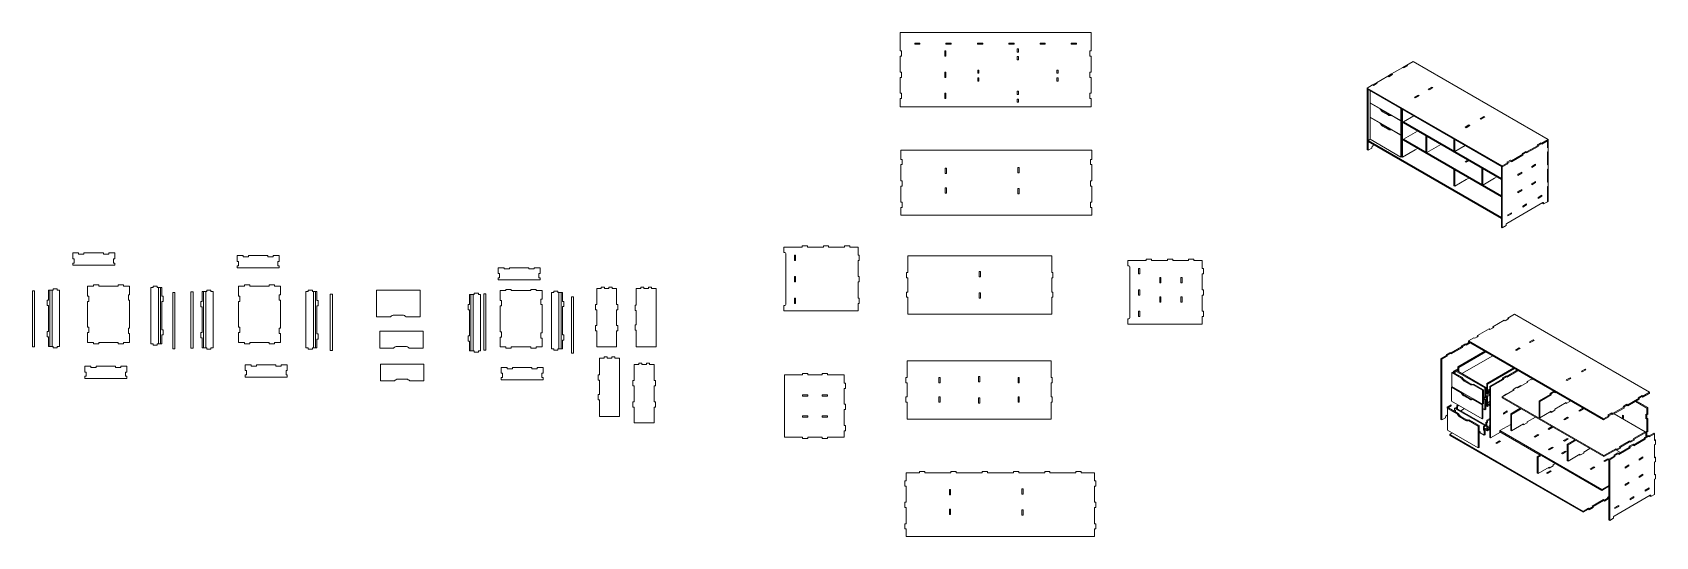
# Model space of a CAD drawing. Header units: millimetres. Extents: x -5350 to 9947, y -2228 to 2522.
import ezdxf

# ---------------------------------------------------------------- set-up
doc = ezdxf.new("R2010")
doc.units = ezdxf.units.MM

msp = doc.modelspace()

# ---------------------------------------------------------------- linework, layer by layer
at = {"color": 7, "linetype": 'Continuous', "lineweight": 15}
for p, q in [((2828, 2522), (2828, 2348)), ((4628, 2522), (2828, 2522)), ((4628, 2348), (4628, 2522)), ((2828, 2348), (2840, 2348)), ((2828, 2298), (2828, 2148)), ((2840, 2298), (2828, 2298)), ((2840, 2348), (2840, 2298)), ((2965, 2422), (3015, 2422)), ((2965, 2410), (2965, 2422)), ((2965, 2410), (3015, 2410)), ((3015, 2410), (3015, 2422)), ((3248, 2348), (3260, 2348)), ((3248, 2298), (3248, 2348)), ((3260, 2298), (3248, 2298)), ((3260, 2422), (3310, 2422)), ((3260, 2410), (3260, 2422)), ((3260, 2410), (3310, 2410)), ((3260, 2348), (3260, 2298)), ((3310, 2410), (3310, 2422)), ((3556, 2422), (3606, 2422)), ((3556, 2410), (3556, 2422)), ((3556, 2410), (3606, 2410)), ((3606, 2410), (3606, 2422)), ((3851, 2422), (3901, 2422)), ((3851, 2410), (3851, 2422)), ((3851, 2410), (3901, 2410)), ((3901, 2410), (3901, 2422)), ((3932, 2367), (3944, 2367)), ((3932, 2337), (3932, 2367)), ((3944, 2337), (3932, 2337)), ((3944, 2367), (3944, 2337)), ((4146, 2422), (4196, 2422)), ((4146, 2410), (4146, 2422)), ((4146, 2410), (4196, 2410)), ((4196, 2410), (4196, 2422)), ((4441, 2422), (4491, 2422)), ((4441, 2410), (4441, 2422)), ((4441, 2410), (4491, 2410)), ((4491, 2410), (4491, 2422)), ((4616, 2298), (4616, 2348)), ((4616, 2348), (4628, 2348)), ((4628, 2298), (4616, 2298)), ((4628, 2148), (4628, 2298)), ((2828, 2148), (2840, 2148)), ((2840, 2148), (2840, 2098)), ((3248, 2148), (3260, 2148)), ((3248, 2098), (3248, 2148)), ((3260, 2148), (3260, 2098)), ((3559, 2167), (3571, 2167)), ((3559, 2137), (3559, 2167)), ((3571, 2167), (3571, 2137)), ((3932, 2294), (3944, 2294)), ((3932, 2264), (3932, 2294)), ((3944, 2264), (3932, 2264)), ((3944, 2294), (3944, 2264)), ((4305, 2167), (4317, 2167)), ((4305, 2137), (4305, 2167)), ((4317, 2167), (4317, 2137)), ((4616, 2148), (4628, 2148)), ((4616, 2098), (4616, 2148)), ((7567, 2193), (7460, 2131)), ((7603, 2213), (7567, 2193)), ((7567, 2193), (7576, 2188)), ((7576, 2188), (7611, 2208)), ((7663, 2248), (7603, 2213)), ((7611, 2208), (7603, 2213)), ((8936, 1513), (7663, 2248)), ((2828, 2098), (2828, 1949)), ((2840, 2098), (2828, 2098)), ((3260, 2098), (3248, 2098)), ((3571, 2137), (3559, 2137)), ((3559, 2094), (3571, 2094)), ((3559, 2064), (3559, 2094)), ((3571, 2064), (3559, 2064)), ((3571, 2094), (3571, 2064)), ((4317, 2137), (4305, 2137)), ((4305, 2094), (4317, 2094)), ((4305, 2064), (4305, 2094)), ((4317, 2064), (4305, 2064)), ((4317, 2094), (4317, 2064)), ((4628, 2098), (4616, 2098)), ((4628, 1949), (4628, 2098)), ((7281, 2028), (7231, 1998)), ((7231, 1998), (8503, 1264)), ((7231, 1998), (7231, 1989)), ((7317, 2048), (7281, 2028)), ((7281, 2028), (7290, 2023)), ((7290, 2023), (7325, 2043)), ((7424, 2110), (7317, 2048)), ((7325, 2043), (7317, 2048)), ((7460, 2131), (7424, 2110)), ((7424, 2110), (7433, 2105)), ((7433, 2105), (7468, 2126)), ((7468, 2126), (7460, 2131)), ((7840, 2007), (7805, 1987)), ((7813, 1982), (7848, 2003)), ((7848, 2003), (7840, 2007)), ((2828, 1949), (2840, 1949)), ((2828, 1899), (2828, 1822)), ((2840, 1899), (2828, 1899)), ((2840, 1949), (2840, 1899)), ((3248, 1949), (3260, 1949)), ((3248, 1899), (3248, 1949)), ((3260, 1899), (3248, 1899)), ((3260, 1949), (3260, 1899)), ((3932, 1967), (3944, 1967)), ((3932, 1937), (3932, 1967)), ((3944, 1937), (3932, 1937)), ((3932, 1894), (3944, 1894)), ((3932, 1864), (3932, 1894)), ((3944, 1864), (3932, 1864)), ((3944, 1967), (3944, 1937)), ((3944, 1894), (3944, 1864)), ((4616, 1949), (4628, 1949)), ((4616, 1899), (4616, 1949)), ((4628, 1899), (4616, 1899)), ((4628, 1822), (4628, 1899)), ((7239, 1984), (7231, 1989)), ((7231, 1989), (7231, 1417)), ((7231, 1989), (8503, 1254)), ((7239, 1412), (7239, 1984)), ((7259, 1972), (7259, 1859)), ((7259, 1859), (7548, 1692)), ((7259, 1855), (7262, 1857)), ((7259, 1855), (7259, 1725)), ((7352, 1801), (7259, 1855)), ((7710, 1932), (7674, 1912)), ((7674, 1912), (7683, 1907)), ((7683, 1907), (7718, 1927)), ((7718, 1927), (7710, 1932)), ((7805, 1987), (7813, 1982)), ((2828, 1822), (4628, 1822)), ((7259, 1725), (7548, 1558)), ((7259, 1721), (7262, 1723)), ((7259, 1721), (7259, 1515)), ((7352, 1667), (7259, 1721)), ((7355, 1803), (7352, 1801)), ((7456, 1743), (7368, 1793)), ((7384, 1779), (7375, 1775)), ((7375, 1775), (7432, 1742)), ((7384, 1779), (7440, 1747)), ((7440, 1747), (7432, 1742)), ((7459, 1744), (7455, 1742)), ((7548, 1688), (7455, 1742)), ((7548, 1692), (7548, 1805)), ((7548, 1692), (7557, 1697)), ((7548, 1688), (7557, 1693)), ((7548, 1558), (7548, 1688)), ((7557, 1693), (7553, 1695)), ((7554, 1696), (7554, 1694)), ((7557, 1697), (7557, 1800)), ((7557, 1563), (7557, 1693)), ((7563, 1348), (7563, 1797)), ((7669, 1736), (7571, 1679)), ((8329, 1731), (8294, 1711)), ((8294, 1711), (8302, 1706)), ((8302, 1706), (8338, 1727)), ((8338, 1727), (8329, 1731)), ((7355, 1669), (7352, 1667)), ((7384, 1645), (7375, 1640)), ((7375, 1640), (7432, 1607)), ((7384, 1645), (7440, 1612)), ((7436, 1623), (7429, 1619)), ((7440, 1612), (7432, 1607)), ((7459, 1609), (7455, 1607)), ((7548, 1554), (7455, 1607)), ((7548, 1558), (7557, 1563)), ((7548, 1554), (7557, 1559)), ((7548, 1348), (7548, 1554)), ((7557, 1559), (7553, 1561)), ((7554, 1561), (7554, 1560)), ((7557, 1353), (7557, 1559)), ((8495, 1146), (7571, 1679)), ((7571, 1679), (7571, 1669)), ((8495, 1136), (7571, 1669)), ((7683, 1580), (7571, 1516)), ((7683, 1580), (7704, 1593)), ((7791, 1542), (7783, 1547)), ((7783, 1547), (7783, 1394)), ((7791, 1389), (7791, 1542)), ((8188, 1650), (8153, 1629)), ((8153, 1629), (8161, 1624)), ((8161, 1624), (8196, 1645)), ((8196, 1645), (8188, 1650)), ((4634, 1412), (2834, 1412)), ((2834, 1412), (2834, 1326)), ((4634, 1326), (4634, 1412)), ((7231, 1417), (7239, 1412)), ((7259, 1515), (7239, 1503)), ((8495, 779), (7239, 1503)), ((7239, 1503), (7239, 1494)), ((8495, 769), (7239, 1494)), ((7239, 1412), (7274, 1432)), ((7259, 1515), (7548, 1348)), ((7274, 1432), (7274, 1441)), ((7282, 1453), (7296, 1461)), ((7563, 1348), (7683, 1417)), ((8495, 983), (7571, 1516)), ((7571, 1516), (7571, 1506)), ((8495, 973), (7571, 1506)), ((7683, 1417), (7704, 1429)), ((7783, 1394), (7791, 1389)), ((7791, 1389), (7903, 1453)), ((7903, 1453), (7924, 1466)), ((8046, 1518), (8046, 1405)), ((8046, 1405), (8055, 1400)), ((8055, 1400), (8055, 1513)), ((8055, 1400), (8153, 1456)), ((8724, 1401), (8689, 1380)), ((8689, 1380), (8697, 1375)), ((8697, 1375), (8732, 1396)), ((8732, 1396), (8724, 1401)), ((8732, 1396), (8840, 1458)), ((8732, 1386), (8840, 1448)), ((8732, 1386), (8732, 1396)), ((8867, 1483), (8832, 1463)), ((8832, 1463), (8840, 1458)), ((8840, 1458), (8875, 1478)), ((8840, 1448), (8840, 1458)), ((8875, 1478), (8867, 1483)), ((8875, 1478), (8936, 1513)), ((8875, 1468), (8936, 1504)), ((8875, 1468), (8928, 1499)), ((8875, 1468), (8875, 1478)), ((8936, 1504), (8928, 1499)), ((8928, 1436), (8928, 1499)), ((8936, 1441), (8928, 1436)), ((8936, 1400), (8928, 1395)), ((8928, 1273), (8928, 1395)), ((8936, 1513), (8936, 1504)), ((8936, 1504), (8936, 1441)), ((8936, 1400), (8936, 1441)), ((8936, 1400), (8936, 1278)), ((2846, 1326), (2834, 1326)), ((2834, 1276), (2834, 1124)), ((2834, 1276), (2846, 1276)), ((2846, 1276), (2846, 1326)), ((3265, 1242), (3253, 1242)), ((3253, 1242), (3253, 1192)), ((3265, 1192), (3265, 1242)), ((3937, 1250), (3937, 1200)), ((3949, 1250), (3937, 1250)), ((3949, 1200), (3949, 1250)), ((4634, 1326), (4622, 1326)), ((4622, 1326), (4622, 1276)), ((4622, 1276), (4634, 1276)), ((4634, 1124), (4634, 1276)), ((7548, 1348), (7557, 1353)), ((7555, 1352), (7563, 1348)), ((8055, 1227), (8046, 1232)), ((8046, 1232), (8046, 1078)), ((8055, 1073), (8055, 1227)), ((8179, 1318), (8153, 1303)), ((8153, 1303), (8161, 1298)), ((8161, 1298), (8188, 1313)), ((8319, 1238), (8310, 1243)), ((8310, 1243), (8310, 1089)), ((8319, 1084), (8319, 1238)), ((8503, 1254), (8495, 1259)), ((8495, 1259), (8495, 687)), ((8503, 1264), (8554, 1293)), ((8503, 1254), (8554, 1283)), ((8503, 1264), (8503, 1254)), ((8503, 682), (8503, 1254)), ((8581, 1318), (8546, 1298)), ((8546, 1298), (8554, 1293)), ((8554, 1293), (8589, 1313)), ((8554, 1283), (8554, 1293)), ((8589, 1313), (8581, 1318)), ((8589, 1313), (8697, 1375)), ((8589, 1303), (8697, 1366)), ((8589, 1303), (8589, 1313)), ((8697, 1366), (8697, 1375)), ((8781, 1260), (8816, 1281)), ((8781, 1250), (8816, 1271)), ((8781, 1250), (8781, 1260)), ((8816, 1271), (8816, 1281)), ((8936, 1278), (8928, 1273)), ((8936, 1237), (8928, 1232)), ((8928, 1110), (8928, 1232)), ((8936, 1237), (8936, 1278)), ((8936, 1237), (8936, 1115)), ((2846, 1124), (2834, 1124)), ((2834, 1074), (2834, 921)), ((2834, 1074), (2846, 1074)), ((2846, 1074), (2846, 1124)), ((3253, 1192), (3265, 1192)), ((3937, 1200), (3949, 1200)), ((4622, 1124), (4622, 1074)), ((4634, 1124), (4622, 1124)), ((4622, 1074), (4634, 1074)), ((4634, 921), (4634, 1074)), ((8046, 1078), (8055, 1073)), ((8055, 1073), (8161, 1135)), ((8161, 1135), (8188, 1150)), ((8310, 1089), (8319, 1084)), ((8319, 1084), (8430, 1149)), ((8430, 1149), (8451, 1161)), ((8650, 1185), (8686, 1206)), ((8650, 1175), (8686, 1196)), ((8650, 1175), (8650, 1185)), ((8686, 1196), (8686, 1206)), ((8781, 1097), (8816, 1117)), ((8781, 1087), (8816, 1108)), ((8781, 1087), (8781, 1097)), ((8816, 1108), (8816, 1117)), ((8936, 1115), (8928, 1110)), ((8936, 1074), (8928, 1069)), ((8936, 1074), (8936, 1115)), ((8936, 1074), (8936, 932)), ((2846, 921), (2834, 921)), ((2846, 871), (2846, 921)), ((3265, 1058), (3253, 1058)), ((3253, 1058), (3253, 1008)), ((3253, 1008), (3265, 1008)), ((3265, 1008), (3265, 1058)), ((3937, 1050), (3937, 1000)), ((3949, 1050), (3937, 1050)), ((3937, 1000), (3949, 1000)), ((3949, 1000), (3949, 1050)), ((4622, 921), (4622, 871)), ((4634, 921), (4622, 921)), ((8885, 919), (8546, 723)), ((8650, 1022), (8686, 1042)), ((8650, 1012), (8686, 1032)), ((8650, 1012), (8650, 1022)), ((8686, 1032), (8686, 1042)), ((8875, 988), (8840, 968)), ((8875, 979), (8840, 958)), ((8840, 968), (8840, 958)), ((8875, 988), (8875, 979)), ((8884, 912), (8884, 918)), ((8892, 907), (8928, 927)), ((8928, 927), (8928, 1069)), ((8936, 932), (8928, 927)), ((2834, 871), (2834, 800)), ((2834, 871), (2846, 871)), ((2834, 800), (4634, 800)), ((4622, 871), (4634, 871)), ((4634, 800), (4634, 871)), ((8495, 779), (8495, 769)), ((8589, 823), (8554, 803)), ((8589, 813), (8554, 793)), ((8554, 803), (8554, 793)), ((8589, 823), (8589, 813)), ((8732, 906), (8697, 885)), ((8732, 896), (8697, 876)), ((8697, 885), (8697, 876)), ((8732, 906), (8732, 896)), ((8892, 907), (8884, 912)), ((8892, 907), (8892, 915)), ((8495, 687), (8503, 682)), ((8503, 682), (8539, 703)), ((8539, 711), (8539, 703)), ((1731, 448), (1731, 498)), ((1905, 498), (1731, 498)), ((1905, 510), (1905, 498)), ((1955, 510), (1905, 510)), ((1955, 510), (1955, 498)), ((2104, 498), (1955, 498)), ((2104, 510), (2104, 498)), ((2154, 510), (2104, 510)), ((2154, 510), (2154, 498)), ((2304, 498), (2154, 498)), ((2304, 510), (2304, 498)), ((2354, 510), (2304, 510)), ((2354, 510), (2354, 498)), ((2431, 498), (2354, 498)), ((2431, 424), (2431, 498)), ((-4970, 444), (-4970, 389)), ((-4915, 444), (-4970, 444)), ((-4958, 389), (-4970, 389)), ((-4970, 349), (-4970, 329)), ((-4970, 349), (-4958, 349)), ((-4970, 329), (-4574, 329)), ((-4958, 349), (-4958, 389)), ((-4915, 432), (-4915, 444)), ((-4915, 432), (-4865, 432)), ((-4865, 432), (-4865, 444)), ((-4681, 444), (-4865, 444)), ((-4681, 432), (-4681, 444)), ((-4681, 432), (-4631, 432)), ((-4631, 432), (-4631, 444)), ((-4574, 444), (-4631, 444)), ((-4574, 389), (-4586, 389)), ((-4586, 389), (-4586, 349)), ((-4586, 349), (-4574, 349)), ((-4574, 389), (-4574, 444)), ((-4574, 329), (-4574, 349)), ((-3420, 419), (-3420, 364)), ((-3365, 419), (-3420, 419)), ((-3408, 364), (-3420, 364)), ((-3420, 324), (-3408, 324)), ((-3420, 324), (-3420, 304)), ((-3408, 324), (-3408, 364)), ((-3365, 407), (-3365, 419)), ((-3365, 407), (-3315, 407)), ((-3315, 407), (-3315, 419)), ((-3131, 419), (-3315, 419)), ((-3131, 407), (-3131, 419)), ((-3131, 407), (-3081, 407)), ((-3081, 407), (-3081, 419)), ((-3025, 419), (-3081, 419)), ((-3037, 364), (-3037, 324)), ((-3025, 364), (-3037, 364)), ((-3037, 324), (-3025, 324)), ((-3025, 364), (-3025, 419)), ((-3025, 304), (-3025, 324)), ((1731, 448), (1741, 448)), ((1751, 438), (1751, -42)), ((1831, 374), (1831, 424)), ((1843, 424), (1831, 424)), ((1843, 374), (1831, 374)), ((1843, 374), (1843, 424)), ((2431, 424), (2443, 424)), ((2431, 374), (2443, 374)), ((2431, 222), (2431, 374)), ((2443, 424), (2443, 374)), ((2900, 418), (2900, 260)), ((4256, 418), (2900, 418)), ((4256, 418), (4256, 260)), ((4974, 322), (4974, 372)), ((5148, 372), (4974, 372)), ((4974, 322), (4984, 322)), ((4994, 312), (4994, -168)), ((5148, 384), (5148, 372)), ((5198, 384), (5148, 384)), ((5198, 384), (5198, 372)), ((5347, 372), (5198, 372)), ((5397, 384), (5347, 384)), ((5347, 384), (5347, 372)), ((5397, 384), (5397, 372)), ((5547, 372), (5397, 372)), ((5547, 384), (5547, 372)), ((5597, 384), (5547, 384)), ((5597, 384), (5597, 372)), ((5674, 372), (5597, 372)), ((5674, 298), (5674, 372)), ((-3420, 304), (-3025, 304)), ((-905, 305), (-960, 305)), ((-960, 305), (-960, 250)), ((-948, 250), (-960, 250)), ((-960, 210), (-948, 210)), ((-960, 210), (-960, 190)), ((-960, 190), (-565, 190)), ((-948, 210), (-948, 250)), ((-905, 293), (-905, 305)), ((-905, 293), (-855, 293)), ((-671, 305), (-855, 305)), ((-855, 293), (-855, 305)), ((-671, 293), (-671, 305)), ((-671, 293), (-621, 293)), ((-621, 293), (-621, 305)), ((-565, 305), (-621, 305)), ((-577, 250), (-577, 210)), ((-565, 250), (-577, 250)), ((-577, 210), (-565, 210)), ((-565, 250), (-565, 305)), ((-565, 190), (-565, 210)), ((1831, 172), (1831, 222)), ((1843, 222), (1831, 222)), ((1843, 172), (1831, 172)), ((1843, 172), (1843, 222)), ((2431, 222), (2443, 222)), ((2431, 172), (2443, 172)), ((2431, 19), (2431, 172)), ((2443, 222), (2443, 172)), ((2888, 260), (2888, 210)), ((2900, 260), (2888, 260)), ((2888, 210), (2900, 210)), ((2900, 210), (2900, 76)), ((3584, 268), (3572, 268)), ((3572, 268), (3572, 218)), ((3572, 218), (3584, 218)), ((3584, 218), (3584, 268)), ((4268, 260), (4256, 260)), ((4256, 210), (4268, 210)), ((4256, 210), (4256, 76)), ((4268, 210), (4268, 260)), ((5074, 248), (5074, 298)), ((5086, 298), (5074, 298)), ((5086, 248), (5074, 248)), ((5086, 248), (5086, 298)), ((5274, 214), (5286, 214)), ((5274, 214), (5274, 164)), ((5274, 164), (5286, 164)), ((5286, 214), (5286, 164)), ((5474, 214), (5486, 214)), ((5474, 214), (5474, 164)), ((5474, 164), (5486, 164)), ((5486, 214), (5486, 164)), ((5674, 298), (5686, 298)), ((5674, 248), (5686, 248)), ((5674, 96), (5674, 248)), ((5686, 298), (5686, 248)), ((-5350, 88), (-5350, -442)), ((-5330, 88), (-5350, 88)), ((-5330, 88), (-5330, -442)), ((-5211, -50), (-5211, 0)), ((-5199, 0), (-5211, 0)), ((-5199, 93), (-5199, 0)), ((-5186, 93), (-5199, 93)), ((-5186, 93), (-5186, -437)), ((-5165, 93), (-5186, 93)), ((-5165, 93), (-5165, -437)), ((-5156, 93), (-5165, 93)), ((-5116, 105), (-5156, 105)), ((-5156, 105), (-5156, 93)), ((-5116, 93), (-5116, 105)), ((-5096, 93), (-5116, 93)), ((-5096, 93), (-5096, -437)), ((-4830, 131), (-4830, 38)), ((-4775, 131), (-4830, 131)), ((-4830, 38), (-4818, 38)), ((-4818, 38), (-4818, -12)), ((-4775, 131), (-4775, 143)), ((-4775, 143), (-4725, 143)), ((-4725, 143), (-4725, 131)), ((-4541, 131), (-4725, 131)), ((-4541, 131), (-4541, 143)), ((-4541, 143), (-4491, 143)), ((-4491, 143), (-4491, 131)), ((-4434, 131), (-4491, 131)), ((-4446, -2), (-4446, 48)), ((-4446, 48), (-4434, 48)), ((-4434, 131), (-4434, 48)), ((-4233, 118), (-4233, -412)), ((-4213, 118), (-4233, 118)), ((-4213, 130), (-4213, 118)), ((-4173, 130), (-4213, 130)), ((-4173, 118), (-4173, 130)), ((-4163, 118), (-4173, 118)), ((-4163, 118), (-4163, -412)), ((-4142, 118), (-4163, 118)), ((-4142, 118), (-4142, -412)), ((-4130, 118), (-4142, 118)), ((-4130, 118), (-4130, 36)), ((-4130, 36), (-4118, 36)), ((-4118, 36), (-4118, -14)), ((-4028, 72), (-4028, -458)), ((-4008, 72), (-4028, 72)), ((-4008, 72), (-4008, -458)), ((-3856, 78), (-3856, -452)), ((-3836, 78), (-3856, 78)), ((-3836, 78), (-3836, -452)), ((-3751, 80), (-3751, -13)), ((-3738, 80), (-3751, 80)), ((-3738, 80), (-3738, -450)), ((-3717, 80), (-3738, 80)), ((-3717, 80), (-3717, -450)), ((-3708, 80), (-3717, 80)), ((-3668, 92), (-3708, 92)), ((-3708, 92), (-3708, 80)), ((-3668, 80), (-3668, 92)), ((-3648, 80), (-3668, 80)), ((-3648, 80), (-3648, -450)), ((-3408, 131), (-3408, 38)), ((-3352, 131), (-3408, 131)), ((-3408, 38), (-3396, 38)), ((-3396, 38), (-3396, -12)), ((-3352, 143), (-3302, 143)), ((-3352, 131), (-3352, 143)), ((-3302, 143), (-3302, 131)), ((-3118, 131), (-3302, 131)), ((-3118, 131), (-3118, 143)), ((-3118, 143), (-3068, 143)), ((-3068, 143), (-3068, 131)), ((-3012, 131), (-3068, 131)), ((-3024, -2), (-3024, 48)), ((-3024, 48), (-3012, 48)), ((-3012, 131), (-3012, 48)), ((-2772, 80), (-2772, -450)), ((-2752, 80), (-2772, 80)), ((-2712, 92), (-2752, 92)), ((-2752, 92), (-2752, 80)), ((-2712, 80), (-2712, 92)), ((-2702, 80), (-2712, 80)), ((-2702, 80), (-2702, -450)), ((-2682, 80), (-2702, 80)), ((-2682, 80), (-2682, -450)), ((-2669, 80), (-2682, 80)), ((-2669, 80), (-2669, -3)), ((-2543, 55), (-2543, -475)), ((-2523, 55), (-2543, 55)), ((-2523, 55), (-2523, -475)), ((-2107, -158), (-2107, 94)), ((-2107, 94), (-1697, 94)), ((-1697, 94), (-1697, -158)), ((-1230, 52), (-1230, -41)), ((-1217, 52), (-1230, 52)), ((-1217, 52), (-1217, -478)), ((-1197, 52), (-1217, 52)), ((-1197, 52), (-1197, -478)), ((-1187, 52), (-1197, 52)), ((-1147, 64), (-1187, 64)), ((-1187, 64), (-1187, 52)), ((-1147, 52), (-1147, 64)), ((-1127, 52), (-1147, 52)), ((-1127, 52), (-1127, -478)), ((-1077, 58), (-1097, 58)), ((-1097, 58), (-1097, -472)), ((-1077, 58), (-1077, -472)), ((-942, 89), (-942, -3)), ((-887, 89), (-942, 89)), ((-887, 89), (-887, 101)), ((-887, 101), (-837, 101)), ((-837, 101), (-837, 89)), ((-653, 89), (-837, 89)), ((-653, 89), (-653, 101)), ((-653, 101), (-603, 101)), ((-603, 101), (-603, 89)), ((-546, 89), (-603, 89)), ((-558, -43), (-558, 7)), ((-558, 7), (-546, 7)), ((-546, 89), (-546, 7)), ((-457, 71), (-457, -459)), ((-437, 71), (-457, 71)), ((-437, 83), (-437, 71)), ((-397, 83), (-437, 83)), ((-397, 71), (-397, 83)), ((-388, 71), (-397, 71)), ((-388, 71), (-388, -459)), ((-367, 71), (-388, 71)), ((-367, 71), (-367, -459)), ((-354, 71), (-367, 71)), ((-354, 71), (-354, -12)), ((-271, 30), (-271, -500)), ((-251, 30), (-271, 30)), ((-251, 30), (-251, -500)), ((-32, -41), (-32, 109)), ((10, 109), (-32, 109)), ((10, 121), (10, 109)), ((40, 121), (10, 121)), ((40, 121), (40, 109)), ((83, 109), (40, 109)), ((83, 121), (83, 109)), ((113, 121), (83, 121)), ((113, 121), (113, 109)), ((156, 109), (113, 109)), ((156, -41), (156, 109)), ((341, -49), (341, 109)), ((383, 109), (341, 109)), ((383, 121), (383, 109)), ((413, 121), (383, 121)), ((413, 121), (413, 109)), ((456, 109), (413, 109)), ((456, 121), (456, 109)), ((486, 121), (456, 121)), ((486, 121), (486, 109)), ((529, 109), (486, 109)), ((529, -441), (529, 109)), ((1831, -31), (1831, 19)), ((1843, 19), (1831, 19)), ((1843, -31), (1843, 19)), ((2431, 19), (2443, 19)), ((2443, 19), (2443, -31)), ((2888, 76), (2888, 26)), ((2900, 76), (2888, 76)), ((2888, 26), (2900, 26)), ((2900, 26), (2900, -132)), ((3584, 68), (3572, 68)), ((3572, 68), (3572, 18)), ((3572, 18), (3584, 18)), ((3584, 18), (3584, 68)), ((4268, 76), (4256, 76)), ((4256, 26), (4268, 26)), ((4256, 26), (4256, -132)), ((4268, 26), (4268, 76)), ((5074, 46), (5074, 96)), ((5086, 96), (5074, 96)), ((5086, 46), (5074, 46)), ((5086, 46), (5086, 96)), ((5274, 30), (5286, 30)), ((5274, 30), (5274, -20)), ((5286, 30), (5286, -20)), ((5474, 30), (5486, 30)), ((5474, 30), (5474, -20)), ((5486, 30), (5486, -20)), ((5674, 96), (5686, 96)), ((5674, 46), (5686, 46)), ((5674, -106), (5674, 46)), ((5686, 96), (5686, 46)), ((-5199, -50), (-5211, -50)), ((-5199, -50), (-5199, -295)), ((-4830, -12), (-4830, -256)), ((-4818, -12), (-4830, -12)), ((-4434, -2), (-4446, -2)), ((-4434, -2), (-4434, -266)), ((-4130, -14), (-4130, -279)), ((-4130, -14), (-4118, -14)), ((-3763, -63), (-3763, -13)), ((-3751, -13), (-3763, -13)), ((-3751, -63), (-3763, -63)), ((-3751, -63), (-3751, -307)), ((-3408, -12), (-3408, -256)), ((-3396, -12), (-3408, -12)), ((-3012, -2), (-3024, -2)), ((-3012, -2), (-3012, -266)), ((-2669, -3), (-2657, -3)), ((-2669, -53), (-2657, -53)), ((-2669, -53), (-2669, -317)), ((-2657, -3), (-2657, -53)), ((-1942, -141), (-1862, -141)), ((-1242, -91), (-1242, -41)), ((-1230, -41), (-1242, -41)), ((-1230, -91), (-1242, -91)), ((-1230, -91), (-1230, -336)), ((-942, -3), (-930, -3)), ((-942, -53), (-942, -298)), ((-930, -53), (-942, -53)), ((-930, -3), (-930, -53)), ((-546, -43), (-558, -43)), ((-546, -43), (-546, -308)), ((-354, -12), (-342, -12)), ((-354, -62), (-342, -62)), ((-354, -62), (-354, -327)), ((-342, -12), (-342, -62)), ((-44, -41), (-44, -91)), ((-44, -41), (-32, -41)), ((-44, -91), (-32, -91)), ((-32, -241), (-32, -91)), ((156, -41), (168, -41)), ((156, -91), (168, -91)), ((156, -241), (156, -91)), ((168, -41), (168, -91)), ((329, -49), (329, -99)), ((329, -49), (341, -49)), ((329, -99), (341, -99)), ((341, -233), (341, -99)), ((1731, -102), (1731, -52)), ((1741, -52), (1731, -52)), ((2431, -102), (1731, -102)), ((1843, -31), (1831, -31)), ((2431, -31), (2443, -31)), ((2431, -102), (2431, -31)), ((4256, -132), (2900, -132)), ((5074, -156), (5074, -106)), ((5086, -106), (5074, -106)), ((5086, -156), (5086, -106)), ((5274, -20), (5286, -20)), ((5474, -20), (5486, -20)), ((5674, -106), (5686, -106)), ((5686, -106), (5686, -156)), ((8617, -134), (8556, -169)), ((9890, -869), (8617, -134)), ((-5211, -345), (-5211, -295)), ((-5199, -295), (-5211, -295)), ((-4830, -256), (-4818, -256)), ((-4818, -256), (-4818, -306)), ((-4446, -266), (-4434, -266)), ((-4446, -316), (-4446, -266)), ((-4130, -279), (-4118, -279)), ((-4118, -279), (-4118, -329)), ((-3408, -256), (-3396, -256)), ((-3396, -256), (-3396, -306)), ((-3024, -266), (-3012, -266)), ((-3024, -316), (-3024, -266)), ((-1975, -158), (-2107, -158)), ((-2077, -294), (-1668, -294)), ((-2077, -454), (-2077, -294)), ((-1697, -158), (-1829, -158)), ((-1668, -294), (-1668, -454)), ((-942, -298), (-930, -298)), ((-930, -298), (-930, -348)), ((-44, -241), (-44, -291)), ((-44, -241), (-32, -241)), ((-44, -291), (-32, -291)), ((-32, -441), (-32, -291)), ((156, -241), (168, -241)), ((156, -291), (168, -291)), ((156, -441), (156, -291)), ((168, -241), (168, -291)), ((329, -233), (329, -283)), ((329, -233), (341, -233)), ((329, -283), (341, -283)), ((341, -441), (341, -283)), ((4974, -228), (4974, -178)), ((4984, -178), (4974, -178)), ((5674, -228), (4974, -228)), ((5086, -156), (5074, -156)), ((5674, -156), (5686, -156)), ((5674, -228), (5674, -156)), ((8378, -272), (8270, -334)), ((8378, -272), (8386, -277)), ((8386, -277), (8422, -257)), ((8521, -190), (8413, -252)), ((8422, -257), (8413, -252)), ((8413, -262), (8413, -252)), ((8521, -190), (8529, -195)), ((8529, -195), (8565, -174)), ((8565, -174), (8556, -169)), ((8556, -179), (8556, -169)), ((-5330, -442), (-5350, -442)), ((-5199, -345), (-5211, -345)), ((-5199, -345), (-5199, -437)), ((-5186, -437), (-5199, -437)), ((-5165, -437), (-5186, -437)), ((-5156, -437), (-5165, -437)), ((-5156, -437), (-5156, -449)), ((-5156, -449), (-5116, -449)), ((-5096, -437), (-5116, -437)), ((-5116, -449), (-5116, -437)), ((-4830, -306), (-4830, -399)), ((-4818, -306), (-4830, -306)), ((-4775, -399), (-4830, -399)), ((-4775, -411), (-4775, -399)), ((-4725, -411), (-4775, -411)), ((-4541, -399), (-4725, -399)), ((-4725, -399), (-4725, -411)), ((-4541, -411), (-4541, -399)), ((-4491, -411), (-4541, -411)), ((-4434, -399), (-4491, -399)), ((-4491, -399), (-4491, -411)), ((-4434, -316), (-4446, -316)), ((-4434, -316), (-4434, -399)), ((-4213, -412), (-4233, -412)), ((-4213, -412), (-4213, -424)), ((-4213, -424), (-4173, -424)), ((-4163, -412), (-4173, -412)), ((-4173, -424), (-4173, -412)), ((-4142, -412), (-4163, -412)), ((-4130, -412), (-4142, -412)), ((-4130, -329), (-4118, -329)), ((-4130, -329), (-4130, -412)), ((-4008, -458), (-4028, -458)), ((-3836, -452), (-3856, -452)), ((-3763, -357), (-3763, -307)), ((-3751, -307), (-3763, -307)), ((-3751, -357), (-3763, -357)), ((-3751, -357), (-3751, -450)), ((-3738, -450), (-3751, -450)), ((-3717, -450), (-3738, -450)), ((-3708, -450), (-3717, -450)), ((-3708, -450), (-3708, -462)), ((-3648, -450), (-3668, -450)), ((-3668, -462), (-3668, -450)), ((-3408, -306), (-3408, -399)), ((-3396, -306), (-3408, -306)), ((-3352, -399), (-3408, -399)), ((-3352, -411), (-3352, -399)), ((-3302, -411), (-3352, -411)), ((-3118, -399), (-3302, -399)), ((-3302, -399), (-3302, -411)), ((-3118, -411), (-3118, -399)), ((-3068, -411), (-3118, -411)), ((-3012, -399), (-3068, -399)), ((-3068, -399), (-3068, -411)), ((-3012, -316), (-3024, -316)), ((-3012, -316), (-3012, -399)), ((-2752, -450), (-2772, -450)), ((-2752, -450), (-2752, -462)), ((-2712, -462), (-2712, -450)), ((-2702, -450), (-2712, -450)), ((-2682, -450), (-2702, -450)), ((-2669, -450), (-2682, -450)), ((-2669, -317), (-2657, -317)), ((-2669, -367), (-2657, -367)), ((-2669, -367), (-2669, -450)), ((-2657, -317), (-2657, -367)), ((-1946, -454), (-2077, -454)), ((-1913, -437), (-1833, -437)), ((-1668, -454), (-1800, -454)), ((-1242, -386), (-1242, -336)), ((-1230, -336), (-1242, -336)), ((-1230, -386), (-1242, -386)), ((-1230, -386), (-1230, -478)), ((-942, -348), (-942, -441)), ((-930, -348), (-942, -348)), ((-887, -441), (-942, -441)), ((-887, -453), (-887, -441)), ((-837, -453), (-887, -453)), ((-653, -441), (-837, -441)), ((-837, -441), (-837, -453)), ((-653, -453), (-653, -441)), ((-603, -453), (-653, -453)), ((-546, -441), (-603, -441)), ((-603, -441), (-603, -453)), ((-558, -308), (-546, -308)), ((-558, -358), (-558, -308)), ((-546, -358), (-558, -358)), ((-546, -358), (-546, -441)), ((-354, -327), (-342, -327)), ((-354, -377), (-342, -377)), ((-354, -377), (-354, -459)), ((-342, -327), (-342, -377)), ((156, -441), (-32, -441)), ((529, -441), (341, -441)), ((8020, -498), (8119, -441)), ((8020, -508), (8127, -446)), ((8154, -411), (8119, -431)), ((8119, -431), (8127, -436)), ((8119, -441), (8119, -431)), ((8119, -441), (8127, -446)), ((8127, -436), (8163, -416)), ((8127, -446), (8127, -436)), ((8163, -416), (8154, -411)), ((8163, -416), (8192, -398)), ((8163, -425), (8201, -403)), ((8163, -425), (8163, -416)), ((8235, -355), (8184, -384)), ((8184, -384), (8184, -394)), ((8184, -384), (9457, -1119)), ((8184, -394), (9457, -1129)), ((8235, -355), (8243, -360)), ((8243, -360), (8279, -339)), ((8270, -344), (8262, -348)), ((8262, -348), (8262, -349)), ((8262, -349), (8262, -348)), ((8279, -339), (8270, -334)), ((8270, -344), (8270, -334)), ((8663, -450), (8628, -471)), ((8636, -475), (8672, -455)), ((8672, -455), (8663, -450)), ((8663, -460), (8663, -450)), ((8794, -375), (8758, -395)), ((8758, -395), (8767, -400)), ((8767, -400), (8802, -380)), ((8802, -380), (8794, -375)), ((8794, -385), (8794, -375)), ((-3708, -462), (-3668, -462)), ((-3344, -665), (-3344, -610)), ((-3344, -610), (-3289, -610)), ((-3289, -622), (-3289, -610)), ((-3239, -622), (-3239, -610)), ((-3239, -610), (-3055, -610)), ((-3055, -622), (-3055, -610)), ((-3005, -610), (-2948, -610)), ((-3005, -622), (-3005, -610)), ((-2948, -610), (-2948, -665)), ((-2752, -462), (-2712, -462)), ((-2523, -475), (-2543, -475)), ((-2071, -762), (-2071, -603)), ((-2071, -603), (-1661, -603)), ((-1661, -603), (-1661, -762)), ((-1217, -478), (-1230, -478)), ((-1197, -478), (-1217, -478)), ((-1187, -478), (-1197, -478)), ((-1187, -478), (-1187, -490)), ((-1187, -490), (-1147, -490)), ((-1127, -478), (-1147, -478)), ((-1147, -490), (-1147, -478)), ((-1077, -472), (-1097, -472)), ((-437, -459), (-457, -459)), ((-437, -459), (-437, -471)), ((-437, -471), (-397, -471)), ((-388, -459), (-397, -459)), ((-397, -471), (-397, -459)), ((-367, -459), (-388, -459)), ((-354, -459), (-367, -459)), ((-251, -500), (-271, -500)), ((-5, -705), (-5, -547)), ((38, -547), (-5, -547)), ((38, -535), (38, -547)), ((68, -535), (38, -535)), ((68, -535), (68, -547)), ((110, -547), (68, -547)), ((110, -535), (110, -547)), ((140, -535), (110, -535)), ((140, -535), (140, -547)), ((183, -547), (140, -547)), ((183, -1097), (183, -547)), ((321, -758), (321, -608)), ((364, -608), (321, -608)), ((394, -596), (364, -596)), ((364, -596), (364, -608)), ((394, -596), (394, -608)), ((436, -608), (394, -608)), ((436, -596), (436, -608)), ((466, -596), (436, -596)), ((466, -596), (466, -608)), ((509, -608), (466, -608)), ((509, -758), (509, -608)), ((2894, -571), (2894, -729)), ((4250, -571), (2894, -571)), ((4250, -571), (4250, -729)), ((7925, -553), (7976, -523)), ((7934, -558), (7925, -553)), ((7925, -553), (7925, -1124)), ((7934, -558), (7984, -528)), ((7934, -1129), (7934, -558)), ((8011, -493), (7976, -514)), ((7976, -514), (7984, -518)), ((7976, -523), (7976, -514)), ((7976, -523), (7984, -528)), ((7984, -518), (8020, -498)), ((7984, -528), (7984, -518)), ((8020, -498), (8011, -493)), ((8020, -508), (8020, -498)), ((8338, -483), (8084, -629)), ((8347, -488), (8093, -634)), ((8413, -526), (8123, -693)), ((8628, -471), (8636, -475)), ((-4856, -678), (-4856, -623)), ((-4856, -623), (-4800, -623)), ((-4856, -678), (-4844, -678)), ((-4856, -738), (-4856, -718)), ((-4844, -718), (-4856, -718)), ((-4460, -738), (-4856, -738)), ((-4844, -678), (-4844, -718)), ((-4800, -635), (-4800, -623)), ((-4800, -635), (-4750, -635)), ((-4750, -623), (-4566, -623)), ((-4750, -635), (-4750, -623)), ((-4566, -635), (-4566, -623)), ((-4566, -635), (-4516, -635)), ((-4516, -623), (-4460, -623)), ((-4516, -635), (-4516, -623)), ((-4472, -678), (-4460, -678)), ((-4472, -718), (-4472, -678)), ((-4460, -718), (-4472, -718)), ((-4460, -623), (-4460, -678)), ((-4460, -718), (-4460, -738)), ((-3344, -665), (-3332, -665)), ((-3332, -705), (-3344, -705)), ((-3344, -725), (-3344, -705)), ((-2948, -725), (-3344, -725)), ((-3332, -665), (-3332, -705)), ((-3289, -622), (-3239, -622)), ((-3055, -622), (-3005, -622)), ((-2960, -665), (-2948, -665)), ((-2960, -705), (-2960, -665)), ((-2948, -705), (-2960, -705)), ((-2948, -705), (-2948, -725)), ((-1939, -762), (-2071, -762)), ((-1906, -746), (-1826, -746)), ((-1661, -762), (-1793, -762)), ((-932, -690), (-932, -635)), ((-932, -635), (-877, -635)), ((-932, -690), (-920, -690)), ((-932, -750), (-932, -730)), ((-920, -730), (-932, -730)), ((-536, -750), (-932, -750)), ((-920, -690), (-920, -730)), ((-877, -647), (-877, -635)), ((-877, -647), (-827, -647)), ((-827, -635), (-643, -635)), ((-827, -647), (-827, -635)), ((-643, -647), (-643, -635)), ((-643, -647), (-593, -647)), ((-593, -647), (-593, -635)), ((-593, -635), (-536, -635)), ((-548, -690), (-536, -690)), ((-548, -730), (-548, -690)), ((-536, -730), (-548, -730)), ((-536, -635), (-536, -690)), ((-536, -730), (-536, -750)), ((-17, -705), (-17, -755)), ((-17, -705), (-5, -705)), ((-17, -755), (-5, -755)), ((-5, -890), (-5, -755)), ((309, -758), (309, -808)), ((309, -758), (321, -758)), ((509, -758), (521, -758)), ((521, -758), (521, -808)), ((1739, -1292), (1739, -704)), ((1909, -704), (1739, -704)), ((1909, -704), (1909, -692)), ((1909, -692), (1959, -692)), ((1959, -704), (1959, -692)), ((2093, -704), (1959, -704)), ((2093, -704), (2093, -692)), ((2093, -692), (2143, -692)), ((2143, -704), (2143, -692)), ((2301, -704), (2143, -704)), ((2301, -704), (2301, -782)), ((2882, -729), (2882, -779)), ((2894, -729), (2882, -729)), ((3205, -729), (3193, -729)), ((3193, -729), (3193, -779)), ((3205, -779), (3205, -729)), ((3578, -721), (3566, -721)), ((3566, -721), (3566, -771)), ((3578, -771), (3578, -721)), ((3951, -729), (3939, -729)), ((3939, -729), (3939, -779)), ((3951, -779), (3951, -729)), ((4262, -729), (4250, -729)), ((4262, -779), (4262, -729)), ((8027, -683), (8035, -678)), ((8027, -683), (8027, -813)), ((8120, -736), (8027, -683)), ((8128, -731), (8035, -678)), ((8084, -647), (8042, -671)), ((8050, -676), (8042, -671)), ((8042, -671), (8042, -681)), ((8059, -671), (8050, -676)), ((8050, -686), (8050, -676)), ((8059, -688), (8056, -689)), ((8059, -666), (8067, -661)), ((8339, -827), (8059, -666)), ((8059, -666), (8059, -691)), ((8347, -823), (8067, -661)), ((8084, -657), (8072, -664)), ((8093, -634), (8084, -629)), ((8084, -629), (8084, -671)), ((8093, -676), (8093, -634)), ((8128, -731), (8120, -736)), ((8152, -758), (8143, -763)), ((8143, -763), (8200, -796)), ((8152, -758), (8208, -791)), ((8611, -640), (8356, -787)), ((8619, -645), (8365, -792)), ((8385, -813), (8505, -744)), ((8513, -749), (8393, -818)), ((8540, -713), (8505, -734)), ((8505, -734), (8513, -739)), ((8505, -744), (8505, -734)), ((8505, -744), (8513, -749)), ((8513, -739), (8549, -718)), ((8513, -749), (8513, -739)), ((8549, -718), (8540, -713)), ((8549, -718), (8635, -668)), ((8644, -673), (8549, -728)), ((8549, -728), (8549, -718)), ((8639, -656), (8635, -659)), ((8635, -659), (8644, -664)), ((8635, -668), (8635, -659)), ((8635, -668), (8644, -673)), ((8644, -664), (8648, -661)), ((8644, -673), (8644, -664)), ((8771, -747), (8736, -767)), ((8779, -752), (8771, -747)), ((8792, -745), (8779, -752)), ((8791, -744), (8791, -745)), ((8791, -744), (8791, -745)), ((9142, -733), (9106, -753)), ((9106, -753), (9115, -758)), ((9115, -758), (9150, -738)), ((9150, -738), (9142, -733)), ((9142, -742), (9142, -733)), ((9283, -651), (9248, -671)), ((9248, -671), (9256, -676)), ((9256, -676), (9291, -656)), ((9291, -656), (9283, -651)), ((9283, -661), (9283, -651)), ((-17, -890), (-17, -940)), ((-17, -890), (-5, -890)), ((309, -808), (321, -808)), ((321, -958), (321, -808)), ((509, -958), (509, -808)), ((509, -808), (521, -808)), ((1909, -892), (1959, -892)), ((1909, -904), (1909, -892)), ((1909, -904), (1959, -904)), ((1959, -904), (1959, -892)), ((2093, -892), (2143, -892)), ((2093, -904), (2093, -892)), ((2093, -904), (2143, -904)), ((2143, -904), (2143, -892)), ((2313, -782), (2301, -782)), ((2313, -832), (2301, -832)), ((2301, -832), (2301, -981)), ((2313, -832), (2313, -782)), ((2882, -779), (2894, -779)), ((2882, -913), (2882, -963)), ((2894, -913), (2882, -913)), ((2894, -779), (2894, -913)), ((3193, -779), (3205, -779)), ((3205, -913), (3193, -913)), ((3193, -913), (3193, -963)), ((3205, -963), (3205, -913)), ((3566, -771), (3578, -771)), ((3939, -779), (3951, -779)), ((3951, -913), (3939, -913)), ((3939, -913), (3939, -963)), ((3951, -963), (3951, -913)), ((4250, -779), (4262, -779)), ((4250, -779), (4250, -913)), ((4262, -913), (4250, -913)), ((4262, -963), (4262, -913)), ((8023, -822), (8031, -817)), ((8023, -822), (8023, -952)), ((8116, -875), (8023, -822)), ((8027, -813), (8316, -980)), ((8124, -870), (8031, -817)), ((8060, -832), (8060, -833)), ((8124, -870), (8116, -875)), ((8148, -897), (8139, -902)), ((8139, -902), (8196, -935)), ((8148, -897), (8204, -930)), ((8208, -791), (8200, -796)), ((8232, -791), (8223, -796)), ((8316, -850), (8223, -796)), ((8325, -845), (8232, -791)), ((8316, -850), (8325, -845)), ((8316, -980), (8316, -850)), ((8325, -975), (8325, -845)), ((8325, -913), (8339, -921)), ((8339, -827), (8347, -823)), ((8339, -921), (8339, -827)), ((8339, -921), (8347, -917)), ((8347, -917), (8347, -823)), ((8363, -878), (8347, -869)), ((8347, -878), (8363, -888)), ((8385, -886), (8355, -903)), ((8363, -908), (8355, -903)), ((8355, -903), (8355, -987)), ((8356, -787), (8356, -871)), ((8365, -792), (8356, -787)), ((8356, -871), (8365, -876)), ((8360, -847), (8365, -849)), ((8360, -863), (8360, -847)), ((8368, -859), (8360, -863)), ((8365, -866), (8360, -863)), ((8370, -874), (8363, -878)), ((8385, -875), (8363, -888)), ((8363, -888), (8363, -878)), ((8385, -895), (8363, -908)), ((8363, -965), (8363, -908)), ((8365, -849), (8365, -792)), ((8385, -838), (8365, -849)), ((8368, -864), (8365, -866)), ((8365, -876), (8365, -866)), ((8369, -874), (8365, -876)), ((8385, -846), (8368, -856)), ((8368, -856), (8368, -873)), ((8376, -861), (8368, -856)), ((8368, -873), (8376, -877)), ((8385, -856), (8376, -861)), ((8376, -877), (8376, -861)), ((8385, -872), (8376, -877)), ((8393, -818), (8385, -813)), ((8385, -813), (8385, -1293)), ((8393, -1298), (8393, -818)), ((8614, -847), (8502, -912)), ((9461, -1465), (8502, -912)), ((8502, -912), (8502, -921)), ((8513, -902), (8549, -882)), ((8540, -887), (8513, -902)), ((8513, -905), (8513, -902)), ((8543, -888), (8540, -887)), ((8540, -887), (8540, -887)), ((8549, -885), (8549, -882)), ((8641, -822), (8605, -842)), ((8605, -842), (8614, -847)), ((8605, -852), (8605, -842)), ((8649, -827), (8641, -822)), ((8647, -825), (8679, -806)), ((8671, -811), (8647, -825)), ((8744, -772), (8649, -827)), ((8673, -813), (8671, -811)), ((8671, -811), (8671, -811)), ((8679, -810), (8679, -806)), ((8736, -767), (8744, -772)), ((8736, -777), (8736, -767)), ((8849, -951), (8955, -890)), ((8858, -956), (8964, -894)), ((8991, -859), (8955, -880)), ((8955, -880), (8964, -885)), ((8955, -890), (8955, -880)), ((8955, -890), (8964, -894)), ((8964, -885), (8999, -864)), ((8964, -894), (8964, -885)), ((8999, -874), (8999, -864)), ((8999, -874), (9008, -869)), ((9821, -899), (9785, -920)), ((9821, -909), (9794, -925)), ((9829, -904), (9821, -899)), ((9821, -909), (9821, -899)), ((9829, -914), (9821, -909)), ((9829, -904), (9890, -869)), ((9829, -914), (9890, -879)), ((9829, -914), (9829, -904)), ((9890, -869), (9890, -879)), ((-17, -940), (-5, -940)), ((-5, -1097), (-5, -940)), ((309, -958), (309, -1008)), ((309, -958), (321, -958)), ((309, -1008), (321, -1008)), ((321, -1158), (321, -1008)), ((509, -958), (521, -958)), ((509, -1008), (521, -1008)), ((509, -1158), (509, -1008)), ((521, -958), (521, -1008)), ((2313, -981), (2301, -981)), ((2313, -1031), (2301, -1031)), ((2301, -1031), (2301, -1181)), ((2313, -1031), (2313, -981)), ((2882, -963), (2894, -963)), ((2894, -963), (2894, -1121)), ((3193, -963), (3205, -963)), ((3578, -921), (3566, -921)), ((3566, -921), (3566, -971)), ((3566, -971), (3578, -971)), ((3578, -971), (3578, -921)), ((3939, -963), (3951, -963)), ((4250, -963), (4262, -963)), ((4250, -963), (4250, -1121)), ((8020, -988), (7984, -1008)), ((7984, -1008), (8011, -993)), ((8020, -998), (7984, -1018)), ((7984, -1008), (7984, -1018)), ((7987, -1021), (7996, -1016)), ((7987, -1021), (7987, -1226)), ((8080, -1074), (7987, -1021)), ((8088, -1069), (7996, -1016)), ((8011, -993), (8020, -998)), ((8011, -993), (8011, -993)), ((8020, -988), (8020, -998)), ((8023, -952), (8312, -1119)), ((8049, -1046), (8059, -1040)), ((8053, -1021), (8053, -1037)), ((8054, -1021), (8053, -1021)), ((8054, -1021), (8053, -1021)), ((8053, -1037), (8062, -1042)), ((8054, -1019), (8062, -1014)), ((8054, -1019), (8054, -1035)), ((8333, -1180), (8054, -1019)), ((8062, -1040), (8054, -1035)), ((8342, -1175), (8062, -1014)), ((8062, -1054), (8062, -1040)), ((8062, -1042), (8062, -1040)), ((8062, -1042), (8062, -1042)), ((8074, -1009), (8064, -1015)), ((8074, -1019), (8072, -1020)), ((8074, -996), (8082, -991)), ((8082, -1001), (8074, -996)), ((8074, -1020), (8074, -996)), ((8088, -1069), (8080, -1074)), ((8082, -986), (8082, -991)), ((8091, -996), (8082, -991)), ((8082, -1001), (8091, -996)), ((8082, -1025), (8082, -1001)), ((8091, -1028), (8089, -1029)), ((8091, -996), (8091, -991)), ((8091, -1030), (8091, -1028)), ((8146, -1023), (8112, -1043)), ((8204, -930), (8196, -935)), ((8228, -930), (8219, -935)), ((8312, -988), (8219, -935)), ((8321, -984), (8228, -930)), ((8312, -988), (8321, -984)), ((8312, -1119), (8312, -988)), ((8316, -980), (8325, -975)), ((8321, -1114), (8321, -984)), ((8321, -1022), (8340, -1034)), ((8348, -935), (8325, -921)), ((8340, -940), (8325, -931)), ((8340, -940), (8348, -935)), ((8340, -1034), (8340, -940)), ((8340, -1034), (8348, -1029)), ((8348, -1029), (8348, -935)), ((8363, -992), (8348, -984)), ((8348, -993), (8363, -1002)), ((8355, -987), (8363, -992)), ((8359, -962), (8363, -965)), ((8359, -979), (8359, -962)), ((8367, -968), (8359, -963)), ((8359, -963), (8359, -963)), ((8359, -963), (8359, -979)), ((8363, -982), (8359, -979)), ((8359, -979), (8359, -979)), ((8359, -979), (8367, -984)), ((8385, -952), (8363, -965)), ((8385, -980), (8363, -992)), ((8363, -992), (8363, -982)), ((8363, -982), (8363, -982)), ((8385, -989), (8363, -1002)), ((8363, -1002), (8363, -992)), ((8385, -958), (8367, -968)), ((8367, -984), (8367, -968)), ((8385, -974), (8367, -984)), ((9461, -1475), (8502, -921)), ((8513, -1065), (8549, -1045)), ((8540, -1050), (8513, -1065)), ((8513, -1075), (8549, -1055)), ((8513, -1075), (8513, -1065)), ((8549, -1055), (8540, -1050)), ((8540, -1050), (8540, -1050)), ((8549, -1055), (8549, -1045)), ((8582, -1073), (8673, -1020)), ((8591, -1078), (8682, -1025)), ((8858, -956), (8849, -951)), ((8849, -951), (8849, -1104)), ((8858, -1109), (8858, -956)), ((8858, -1109), (8964, -1048)), ((8955, -1053), (8964, -1058)), ((8955, -1053), (8955, -1053)), ((8964, -1058), (8999, -1037)), ((8964, -1058), (8964, -1048)), ((8999, -1028), (9105, -966)), ((8999, -1037), (8999, -1028)), ((9097, -971), (9105, -976)), ((9097, -971), (9097, -971)), ((9105, -976), (9141, -956)), ((9105, -976), (9105, -966)), ((9141, -956), (9141, -946)), ((9260, -1023), (9225, -1043)), ((9225, -1043), (9234, -1048)), ((9234, -1048), (9269, -1028)), ((9269, -1028), (9260, -1023)), ((9260, -1032), (9260, -1023)), ((9535, -1064), (9499, -1085)), ((9543, -1069), (9535, -1064)), ((9535, -1074), (9535, -1064)), ((9543, -1069), (9651, -1007)), ((9543, -1079), (9651, -1017)), ((9543, -1079), (9543, -1069)), ((9678, -982), (9642, -1002)), ((9642, -1002), (9651, -1007)), ((9678, -992), (9651, -1007)), ((9651, -1017), (9651, -1007)), ((9686, -987), (9678, -982)), ((9678, -992), (9678, -982)), ((9686, -996), (9678, -992)), ((9686, -987), (9794, -925)), ((9686, -996), (9794, -934)), ((9686, -996), (9686, -987)), ((9757, -955), (9865, -1018)), ((9766, -951), (9874, -1013)), ((9785, -920), (9794, -925)), ((9794, -934), (9794, -925)), ((9874, -1013), (9865, -1018)), ((9865, -1018), (9865, -1081)), ((9874, -1013), (9874, -1076)), ((183, -1097), (-5, -1097)), ((509, -1158), (321, -1158)), ((1909, -1092), (1959, -1092)), ((1909, -1104), (1909, -1092)), ((1909, -1104), (1959, -1104)), ((1959, -1104), (1959, -1092)), ((2093, -1092), (2143, -1092)), ((2093, -1104), (2093, -1092)), ((2093, -1104), (2143, -1104)), ((2143, -1104), (2143, -1092)), ((2313, -1181), (2301, -1181)), ((2313, -1231), (2313, -1181)), ((4250, -1121), (2894, -1121)), ((7925, -1124), (7934, -1129)), ((7934, -1129), (7969, -1109)), ((7969, -1109), (7969, -1101)), ((7976, -1088), (7987, -1082)), ((8112, -1096), (8103, -1101)), ((8103, -1101), (8160, -1134)), ((8112, -1096), (8169, -1129)), ((8169, -1129), (8160, -1134)), ((8192, -1129), (8184, -1134)), ((8276, -1188), (8184, -1134)), ((8285, -1183), (8192, -1129)), ((8276, -1188), (8285, -1183)), ((8276, -1393), (8276, -1188)), ((8285, -1388), (8285, -1183)), ((8312, -1119), (8321, -1114)), ((8333, -1196), (8325, -1192)), ((8325, -1192), (8325, -1224)), ((8333, -1219), (8325, -1224)), ((8333, -1180), (8342, -1175)), ((8333, -1196), (8333, -1180)), ((8342, -1192), (8333, -1196)), ((8333, -1196), (8333, -1219)), ((8363, -1221), (8333, -1204)), ((8333, -1213), (8363, -1231)), ((8333, -1219), (8342, -1224)), ((8342, -1192), (8342, -1175)), ((8356, -1148), (8348, -1153)), ((8348, -1153), (8356, -1158)), ((8348, -1153), (8348, -1186)), ((8348, -1186), (8356, -1191)), ((8385, -1115), (8356, -1132)), ((8365, -1137), (8356, -1132)), ((8356, -1132), (8356, -1148)), ((8356, -1148), (8365, -1153)), ((8365, -1153), (8356, -1158)), ((8356, -1158), (8356, -1191)), ((8356, -1191), (8365, -1186)), ((8356, -1191), (8356, -1216)), ((8356, -1216), (8365, -1221)), ((8360, -1191), (8365, -1194)), ((8360, -1208), (8360, -1191)), ((8385, -1194), (8360, -1208)), ((8365, -1211), (8360, -1208)), ((8364, -1220), (8363, -1221)), ((8363, -1231), (8363, -1221)), ((8379, -1221), (8363, -1231)), ((8385, -1125), (8365, -1137)), ((8365, -1153), (8365, -1137)), ((8385, -1182), (8365, -1194)), ((8365, -1194), (8365, -1186)), ((8385, -1199), (8365, -1211)), ((8365, -1221), (8365, -1211)), ((8379, -1213), (8365, -1221)), ((8385, -1202), (8379, -1205)), ((8379, -1205), (8379, -1221)), ((8385, -1208), (8379, -1205)), ((8379, -1221), (8385, -1224)), ((8582, -1172), (8481, -1230)), ((8591, -1078), (8582, -1073)), ((8582, -1073), (8582, -1226)), ((8591, -1231), (8591, -1078)), ((8591, -1231), (8703, -1167)), ((8694, -1172), (8703, -1176)), ((8694, -1172), (8694, -1172)), ((8703, -1176), (8738, -1156)), ((8703, -1176), (8703, -1167)), ((8738, -1146), (8815, -1102)), ((8738, -1156), (8738, -1146)), ((8849, -1104), (8858, -1109)), ((8970, -1192), (8934, -1213)), ((8934, -1213), (8943, -1218)), ((8943, -1218), (8978, -1197)), ((8978, -1197), (8970, -1192)), ((8970, -1202), (8970, -1192)), ((9119, -1104), (9084, -1125)), ((9084, -1125), (9092, -1130)), ((9092, -1130), (9127, -1109)), ((9127, -1109), (9119, -1104)), ((9119, -1114), (9119, -1104)), ((9457, -1119), (9508, -1090)), ((9457, -1129), (9508, -1099)), ((9457, -1119), (9457, -1129)), ((9499, -1085), (9508, -1090)), ((9535, -1074), (9508, -1090)), ((9508, -1099), (9508, -1090)), ((9543, -1079), (9535, -1074)), ((9850, -1241), (9557, -1071)), ((9645, -1089), (9637, -1084)), ((9637, -1084), (9637, -1109)), ((9645, -1104), (9637, -1109)), ((9637, -1109), (9645, -1114)), ((9645, -1114), (9645, -1089)), ((9865, -1081), (9857, -1076)), ((9857, -1076), (9857, -1117)), ((9865, -1112), (9857, -1117)), ((9857, -1117), (9865, -1122)), ((9874, -1076), (9865, -1081)), ((9865, -1081), (9865, -1112)), ((9865, -1112), (9874, -1117)), ((9874, -1117), (9865, -1122)), ((9865, -1122), (9865, -1244)), ((9874, -1117), (9874, -1239)), ((1739, -1292), (1909, -1292)), ((1909, -1304), (1909, -1292)), ((1909, -1304), (1959, -1304)), ((1959, -1292), (2093, -1292)), ((1959, -1304), (1959, -1292)), ((2093, -1304), (2093, -1292)), ((2093, -1304), (2143, -1304)), ((2143, -1292), (2301, -1292)), ((2143, -1304), (2143, -1292)), ((2313, -1231), (2301, -1231)), ((2301, -1231), (2301, -1292)), ((7987, -1226), (8276, -1393)), ((8032, -1252), (8008, -1266)), ((9264, -1991), (8008, -1266)), ((8008, -1266), (8008, -1275)), ((9264, -2000), (8008, -1275)), ((8293, -1241), (8285, -1236)), ((8293, -1241), (8293, -1251)), ((8293, -1251), (8333, -1274)), ((8325, -1224), (8333, -1229)), ((8342, -1224), (8333, -1229)), ((8333, -1274), (8333, -1229)), ((8333, -1274), (8342, -1269)), ((8342, -1269), (8342, -1224)), ((8385, -1293), (8393, -1298)), ((8393, -1298), (8487, -1244)), ((8478, -1327), (8443, -1347)), ((8443, -1347), (8452, -1352)), ((8452, -1352), (8487, -1332)), ((8487, -1332), (8478, -1327)), ((8478, -1337), (8478, -1327)), ((9440, -1784), (8481, -1230)), ((8481, -1230), (8481, -1240)), ((8861, -1460), (8481, -1240)), ((8582, -1226), (8591, -1231)), ((8839, -1268), (8804, -1288)), ((8804, -1288), (8813, -1293)), ((8813, -1293), (8848, -1273)), ((8848, -1273), (8839, -1268)), ((8839, -1277), (8839, -1268)), ((9115, -1303), (9079, -1324)), ((9079, -1324), (9088, -1329)), ((9079, -1325), (9079, -1324)), ((9088, -1329), (9123, -1308)), ((9088, -1330), (9088, -1329)), ((9123, -1308), (9115, -1303)), ((9115, -1358), (9187, -1317)), ((9123, -1363), (9115, -1358)), ((9115, -1358), (9115, -1512)), ((9123, -1310), (9123, -1308)), ((9123, -1363), (9195, -1321)), ((9123, -1517), (9123, -1363)), ((9703, -1326), (9608, -1380)), ((9617, -1385), (9703, -1335)), ((9735, -1358), (9700, -1378)), ((9703, -1326), (9712, -1331)), ((9703, -1335), (9703, -1326)), ((9703, -1335), (9712, -1340)), ((9708, -1383), (9744, -1363)), ((9712, -1331), (9747, -1310)), ((9712, -1340), (9747, -1320)), ((9712, -1340), (9712, -1331)), ((9744, -1363), (9735, -1358)), ((9850, -1241), (9739, -1305)), ((9747, -1310), (9739, -1305)), ((9744, -1363), (9843, -1305)), ((9744, -1372), (9851, -1310)), ((9744, -1372), (9744, -1363)), ((9747, -1310), (9850, -1251)), ((9747, -1320), (9747, -1310)), ((9878, -1275), (9843, -1295)), ((9843, -1295), (9851, -1300)), ((9843, -1305), (9843, -1295)), ((9843, -1305), (9851, -1310)), ((9850, -1241), (9850, -1251)), ((9851, -1300), (9887, -1280)), ((9851, -1310), (9851, -1300)), ((9865, -1244), (9857, -1239)), ((9857, -1239), (9857, -1280)), ((9865, -1275), (9857, -1280)), ((9857, -1280), (9863, -1284)), ((9874, -1239), (9865, -1244)), ((9865, -1244), (9865, -1275)), ((9865, -1275), (9872, -1279)), ((9887, -1280), (9878, -1275)), ((9887, -1280), (9930, -1255)), ((9887, -1290), (9939, -1260)), ((9887, -1290), (9887, -1280)), ((9939, -1260), (9930, -1255)), ((9939, -1323), (9939, -1260)), ((9947, -1318), (9939, -1313)), ((9947, -1318), (9939, -1323)), ((9947, -1359), (9939, -1363)), ((9939, -1486), (9939, -1363)), ((9947, -1359), (9947, -1318)), ((8276, -1393), (8285, -1388)), ((8832, -1476), (8862, -1459)), ((8840, -1481), (8832, -1476)), ((8832, -1476), (8832, -1630)), ((8840, -1481), (8871, -1464)), ((8840, -1635), (8840, -1481)), ((9440, -1794), (8871, -1465)), ((8973, -1385), (8938, -1405)), ((8938, -1405), (8946, -1410)), ((8938, -1407), (8938, -1405)), ((8946, -1410), (8982, -1390)), ((8946, -1412), (8946, -1410)), ((8982, -1390), (8973, -1385)), ((8982, -1391), (8982, -1390)), ((9097, -1423), (9062, -1443)), ((9062, -1443), (9071, -1448)), ((9071, -1448), (9106, -1428)), ((9106, -1428), (9097, -1423)), ((9097, -1433), (9097, -1423)), ((9115, -1512), (9123, -1517)), ((9123, -1517), (9235, -1452)), ((9226, -1457), (9235, -1462)), ((9226, -1457), (9226, -1457)), ((9235, -1462), (9270, -1442)), ((9235, -1462), (9235, -1452)), ((9270, -1432), (9328, -1398)), ((9270, -1442), (9270, -1432)), ((9573, -1401), (9461, -1465)), ((9461, -1475), (9573, -1411)), ((9461, -1465), (9461, -1475)), ((9497, -1497), (9461, -1517)), ((9461, -1517), (9470, -1522)), ((9470, -1522), (9505, -1502)), ((9505, -1502), (9497, -1497)), ((9497, -1507), (9497, -1497)), ((9506, -1500), (9557, -1470)), ((9515, -1505), (9506, -1500)), ((9506, -1500), (9506, -2071)), ((9515, -1505), (9565, -1475)), ((9515, -2076), (9515, -1505)), ((9592, -1440), (9557, -1461)), ((9557, -1461), (9565, -1465)), ((9557, -1470), (9557, -1461)), ((9557, -1470), (9565, -1475)), ((9565, -1465), (9601, -1445)), ((9565, -1475), (9565, -1465)), ((9616, -1436), (9572, -1411)), ((9573, -1401), (9581, -1406)), ((9573, -1411), (9573, -1401)), ((9573, -1411), (9581, -1415)), ((9581, -1406), (9617, -1385)), ((9581, -1415), (9617, -1395)), ((9581, -1415), (9581, -1406)), ((9601, -1445), (9592, -1440)), ((9601, -1445), (9700, -1388)), ((9601, -1455), (9708, -1393)), ((9601, -1455), (9601, -1445)), ((9617, -1385), (9608, -1380)), ((9617, -1395), (9617, -1385)), ((9700, -1378), (9708, -1383)), ((9700, -1388), (9700, -1378)), ((9700, -1388), (9708, -1393)), ((9708, -1393), (9708, -1383)), ((9792, -1498), (9827, -1478)), ((9819, -1482), (9792, -1498)), ((9792, -1508), (9827, -1487)), ((9792, -1508), (9792, -1498)), ((9827, -1487), (9819, -1482)), ((9819, -1482), (9819, -1482)), ((9827, -1487), (9827, -1478)), ((9947, -1481), (9939, -1476)), ((9947, -1481), (9939, -1486)), ((9947, -1521), (9939, -1526)), ((9939, -1648), (9939, -1526)), ((9947, -1521), (9947, -1481)), ((2884, -1628), (2884, -1702)), ((3010, -1628), (2884, -1628)), ((3010, -1628), (3010, -1616)), ((3010, -1616), (3060, -1616)), ((3060, -1616), (3060, -1628)), ((3305, -1628), (3060, -1628)), ((3305, -1628), (3305, -1616)), ((3305, -1616), (3355, -1616)), ((3355, -1616), (3355, -1628)), ((3600, -1628), (3355, -1628)), ((3600, -1628), (3600, -1616)), ((3600, -1616), (3650, -1616)), ((3650, -1616), (3650, -1628)), ((3895, -1628), (3650, -1628)), ((3895, -1628), (3895, -1616)), ((3895, -1616), (3945, -1616)), ((3945, -1616), (3945, -1628)), ((4190, -1628), (3945, -1628)), ((4190, -1628), (4190, -1616)), ((4190, -1616), (4240, -1616)), ((4240, -1616), (4240, -1628)), ((4485, -1628), (4240, -1628)), ((4485, -1628), (4485, -1616)), ((4485, -1616), (4535, -1616)), ((4535, -1616), (4535, -1628)), ((4660, -1628), (4535, -1628)), ((4660, -1628), (4660, -1702)), ((8832, -1630), (8840, -1635)), ((8840, -1635), (8946, -1573)), ((8957, -1609), (8921, -1630)), ((8921, -1630), (8930, -1635)), ((8930, -1635), (8965, -1614)), ((8938, -1578), (8946, -1583)), ((8938, -1578), (8938, -1578)), ((8946, -1583), (8982, -1563)), ((8946, -1583), (8946, -1573)), ((8965, -1614), (8957, -1609)), ((8957, -1619), (8957, -1609)), ((8982, -1553), (9002, -1541)), ((8982, -1563), (8982, -1553)), ((9367, -1572), (9331, -1592)), ((9331, -1592), (9340, -1597)), ((9340, -1597), (9375, -1577)), ((9375, -1577), (9367, -1572)), ((9367, -1582), (9367, -1572)), ((9662, -1573), (9697, -1553)), ((9688, -1558), (9662, -1573)), ((9662, -1583), (9697, -1563)), ((9662, -1583), (9662, -1573)), ((9697, -1563), (9688, -1558)), ((9688, -1558), (9688, -1558)), ((9697, -1563), (9697, -1553)), ((9792, -1661), (9827, -1641)), ((9819, -1646), (9792, -1661)), ((9792, -1671), (9827, -1651)), ((9792, -1671), (9792, -1661)), ((9827, -1651), (9819, -1646)), ((9819, -1646), (9819, -1646)), ((9827, -1651), (9827, -1641)), ((9947, -1644), (9939, -1639)), ((9947, -1644), (9939, -1648)), ((9947, -1684), (9947, -1644)), ((2872, -1752), (2872, -1702)), ((2872, -1702), (2884, -1702)), ((2884, -1752), (2872, -1752)), ((2884, -1752), (2884, -1904)), ((3304, -1786), (3292, -1786)), ((3292, -1786), (3292, -1836)), ((3304, -1836), (3304, -1786)), ((3988, -1778), (3976, -1778)), ((3976, -1778), (3976, -1828)), ((3976, -1828), (3988, -1828)), ((3988, -1828), (3988, -1778)), ((4660, -1702), (4672, -1702)), ((4672, -1752), (4660, -1752)), ((4660, -1752), (4660, -1904)), ((4672, -1702), (4672, -1752)), ((9506, -1746), (9440, -1784)), ((9440, -1794), (9506, -1755)), ((9440, -1784), (9440, -1794)), ((9662, -1736), (9697, -1716)), ((9688, -1721), (9662, -1736)), ((9662, -1746), (9697, -1726)), ((9662, -1746), (9662, -1736)), ((9667, -1733), (9667, -1733)), ((9697, -1726), (9688, -1721)), ((9688, -1721), (9688, -1721)), ((9697, -1726), (9697, -1716)), ((9887, -1770), (9851, -1790)), ((9851, -1790), (9878, -1775)), ((9887, -1780), (9851, -1800)), ((9851, -1790), (9851, -1800)), ((9878, -1775), (9887, -1780)), ((9878, -1775), (9878, -1775)), ((9887, -1770), (9887, -1780)), ((9903, -1852), (9939, -1831)), ((9947, -1684), (9939, -1689)), ((9939, -1831), (9939, -1689)), ((2872, -1954), (2872, -1904)), ((2872, -1904), (2884, -1904)), ((2884, -1954), (2872, -1954)), ((2884, -1954), (2884, -2107)), ((3292, -1836), (3304, -1836)), ((3304, -1970), (3292, -1970)), ((3292, -1970), (3292, -2020)), ((3304, -2020), (3304, -1970)), ((3988, -1978), (3976, -1978)), ((3976, -1978), (3976, -2028)), ((3988, -2028), (3988, -1978)), ((4660, -1904), (4672, -1904)), ((4672, -1954), (4660, -1954)), ((4660, -1954), (4660, -2107)), ((4672, -1904), (4672, -1954)), ((9314, -1961), (9264, -1991)), ((9264, -2000), (9314, -1971)), ((9323, -1966), (9314, -1961)), ((9314, -1961), (9314, -1971)), ((9323, -1976), (9314, -1971)), ((9358, -1946), (9323, -1966)), ((9358, -1956), (9323, -1976)), ((9323, -1966), (9323, -1976)), ((9457, -1879), (9350, -1941)), ((9350, -1941), (9358, -1946)), ((9358, -1946), (9457, -1889)), ((9358, -1946), (9358, -1956)), ((9466, -1884), (9457, -1879)), ((9457, -1879), (9457, -1889)), ((9466, -1894), (9457, -1889)), ((9501, -1863), (9466, -1884)), ((9501, -1873), (9466, -1894)), ((9466, -1884), (9466, -1894)), ((9506, -1851), (9493, -1858)), ((9493, -1858), (9501, -1863)), ((9501, -1863), (9506, -1860)), ((9501, -1863), (9501, -1873)), ((9896, -1839), (9557, -2035)), ((9601, -1935), (9565, -1955)), ((9565, -1955), (9592, -1940)), ((9601, -1945), (9565, -1965)), ((9565, -1955), (9565, -1965)), ((9592, -1940), (9601, -1945)), ((9592, -1940), (9592, -1940)), ((9601, -1935), (9601, -1945)), ((9744, -1852), (9708, -1873)), ((9708, -1873), (9735, -1857)), ((9744, -1862), (9708, -1883)), ((9708, -1873), (9708, -1883)), ((9735, -1857), (9744, -1862)), ((9735, -1857), (9735, -1857)), ((9744, -1852), (9744, -1862)), ((9895, -1847), (9895, -1840)), ((9903, -1852), (9895, -1847)), ((9903, -1852), (9903, -1843)), ((2872, -2157), (2872, -2107)), ((2872, -2107), (2884, -2107)), ((3292, -2020), (3304, -2020)), ((3976, -2028), (3988, -2028)), ((4660, -2107), (4672, -2107)), ((4672, -2107), (4672, -2157)), ((9264, -1991), (9264, -2000)), ((9506, -2071), (9515, -2076)), ((9515, -2076), (9550, -2056)), ((9550, -2048), (9550, -2056)), ((2884, -2157), (2872, -2157)), ((2884, -2157), (2884, -2228)), ((4660, -2228), (2884, -2228)), ((4672, -2157), (4660, -2157)), ((4660, -2157), (4660, -2228))]:
    msp.add_line(p, q, dxfattribs=at)
at = {"color": 8, "linetype": 'Continuous', "lineweight": 15}
for p, q in [((8885, 919), (8892, 915)), ((9896, -1839), (9903, -1843))]:
    msp.add_line(p, q, dxfattribs=at)
at = {"color": 7, "linetype": 'Continuous', "lineweight": 15, "flags": 128}
for points in [[(7352, 1801), (7353, 1798), (7355, 1795), (7357, 1792), (7360, 1788), (7362, 1786), (7364, 1783), (7367, 1780), (7370, 1778), (7372, 1776), (7375, 1775)], [(7432, 1742), (7435, 1740), (7437, 1739), (7440, 1738), (7443, 1738), (7445, 1738), (7447, 1738), (7450, 1738), (7452, 1739), (7454, 1740), (7455, 1742)], [(7440, 1747), (7443, 1745), (7446, 1744), (7448, 1743), (7451, 1743), (7453, 1743), (7456, 1743), (7458, 1743), (7458, 1743)], [(7352, 1667), (7353, 1664), (7355, 1660), (7357, 1657), (7360, 1654), (7362, 1651), (7364, 1649), (7367, 1646), (7370, 1644), (7372, 1642), (7375, 1640)], [(7432, 1607), (7435, 1606), (7437, 1605), (7440, 1604), (7443, 1604), (7445, 1603), (7447, 1604), (7450, 1604), (7452, 1605), (7454, 1606), (7455, 1607)], [(7440, 1612), (7443, 1611), (7446, 1610), (7448, 1609), (7451, 1608), (7453, 1608), (7456, 1608), (7458, 1609), (7458, 1609)], [(8892, 915), (8892, 916), (8892, 918), (8891, 919), (8890, 919), (8889, 920), (8888, 920), (8887, 920), (8885, 919)], [(8120, -736), (8121, -740), (8123, -743), (8125, -746), (8128, -749), (8130, -752), (8133, -755), (8135, -757), (8138, -759), (8140, -761), (8143, -763)], [(8128, -731), (8130, -735), (8132, -738), (8134, -741), (8136, -744), (8139, -747), (8141, -750), (8144, -752), (8146, -754), (8149, -756), (8152, -758)], [(8116, -875), (8117, -879), (8119, -882), (8121, -885), (8124, -888), (8126, -891), (8129, -894), (8131, -896), (8134, -898), (8136, -900), (8139, -902)], [(8124, -870), (8126, -874), (8128, -877), (8130, -880), (8132, -883), (8135, -886), (8137, -889), (8140, -891), (8142, -893), (8145, -895), (8148, -897)], [(8200, -796), (8203, -797), (8205, -798), (8208, -799), (8211, -800), (8213, -800), (8215, -800), (8218, -799), (8220, -798), (8222, -797), (8223, -796)], [(8208, -791), (8211, -792), (8214, -793), (8216, -794), (8219, -795), (8222, -795), (8224, -795), (8226, -794), (8226, -794)], [(8088, -1069), (8090, -1073), (8092, -1076), (8094, -1079), (8096, -1082), (8099, -1085), (8101, -1088), (8104, -1090), (8106, -1092), (8109, -1094), (8112, -1096)], [(8196, -935), (8199, -936), (8201, -937), (8204, -938), (8207, -939), (8209, -939), (8211, -939), (8214, -938), (8216, -937), (8218, -936), (8219, -935)], [(8204, -930), (8207, -931), (8210, -932), (8212, -933), (8215, -934), (8218, -934), (8220, -934), (8222, -933), (8222, -933)], [(8080, -1074), (8082, -1078), (8084, -1081), (8086, -1084), (8088, -1087), (8090, -1090), (8093, -1093), (8095, -1095), (8098, -1097), (8101, -1099), (8103, -1101)], [(8160, -1134), (8163, -1135), (8166, -1136), (8168, -1137), (8171, -1138), (8173, -1138), (8176, -1138), (8178, -1137), (8180, -1136), (8182, -1135), (8184, -1134)], [(8169, -1129), (8171, -1130), (8174, -1132), (8177, -1132), (8179, -1133), (8182, -1133), (8184, -1133), (8186, -1132), (8186, -1132)], [(9903, -1843), (9903, -1842), (9903, -1841), (9902, -1840), (9901, -1839), (9900, -1838), (9899, -1838), (9898, -1839), (9896, -1839)]]:
    msp.add_lwpolyline(points, dxfattribs=at)
at = {"color": 7, "linetype": 'Continuous', "lineweight": 15}
for centre, radius, start, end in [((7414, 1829), 58, 212.2564, 238.2629), ((7414, 1694), 58, 212.2564, 238.2629), ((7290, 1440), 15.4, 122.6055, 177.3945), ((8554, 710), 15.4, 122.6055, 177.3945), ((1741, 438), 10, 0, 90), ((4984, 312), 10, 0, 90), ((-1942, -182), 41.3, 90, 142.9123), ((-1862, -182), 41.3, 37.0877, 90), ((1741, -42), 10, 270, 0), ((4984, -168), 10, 270, 0), ((-1913, -479), 41.3, 90, 142.9123), ((-1833, -479), 41.3, 37.0877, 90), ((-1906, -787), 41.3, 90, 142.9123), ((-1826, -787), 41.3, 37.0877, 90), ((7984, -1101), 15.4, 122.6055, 177.3945), ((9565, -2048), 15.4, 122.6055, 177.3945)]:
    msp.add_arc(centre, radius, start, end, dxfattribs=at)

doc.saveas('drawing.dxf')
